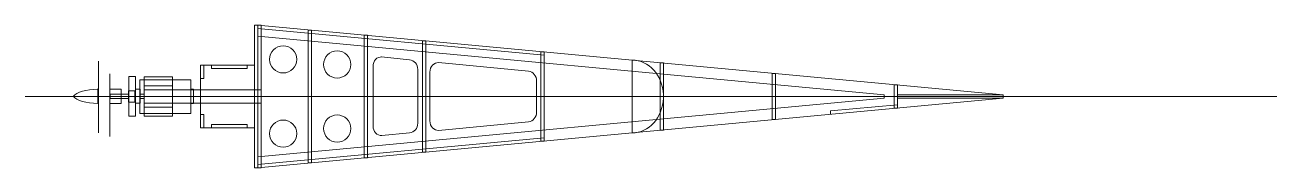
# Model space of a CAD drawing. Extents: x -25.3 to 31.6, y -27.3 to 39.1.
# Drawn here: x -21.09 to 13.9, y -27.28 to -23.28 of the extents above; entities that cross this region are included whole.
import ezdxf

# ---------------------------------------------------------------- set-up
doc = ezdxf.new("R2010")
doc.units = 0
doc.header["$MEASUREMENT"] = 0
doc.layers.get('0').update_dxf_attribs({"lineweight": 0})

msp = doc.modelspace()

# ---------------------------------------------------------------- linework, layer by layer
at = {"color": 7, "linetype": 'Continuous', "lineweight": 0}
for p, q in [((6.248, -25.237), (-14.584, -23.284)), ((-6.584, -24.128), (-14.584, -23.378)), ((2.916, -25.237), (-14.584, -23.596)), ((-16.092, -24.409, 0), (-15.884, -24.409, 0)), ((-16.092, -24.409, 0), (-16.092, -24.784, 0)), ((-15.884, -24.503), (-15.884, -24.409)), ((-14.884, -24.409, 0), (-14.677, -24.409, 0)), ((-14.884, -24.409), (-14.884, -24.503)), ((-14.677, -24.409, 0), (-14.677, -26.159, 0)), ((-11.364, -24.439), (-11.364, -26.114)), ((-10.345, -24.255), (-11.13, -24.176)), ((-9.533, -24.336), (-7.021, -24.577)), ((-4.124, -26.303), (-4.124, -24.264)), ((-16.186, -25.784, 0), (-16.186, -24.784, 0)), ((-16.186, -24.784, 0), (-16.092, -24.784, 0)), ((-14.884, -24.503), (-15.884, -24.503)), ((-10.118, -24.526), (-10.118, -26.033)), ((-9.774, -24.599), (-9.774, -25.969)), ((-17.756, -25.093, 0), (-14.492, -25.093, 0)), ((-14.492, -25.093), (-14.49, -25.474)), ((-6.794, -24.848), (-6.794, -25.72)), ((-17.76, -25.474, 0), (-14.49, -25.474, 0)), ((-14.584, -27.284), (6.248, -25.331)), ((-14.584, -26.971), (2.916, -25.331)), ((1.423, -25.689), (3.292, -25.514)), ((2.916, -25.237), (2.916, -25.331)), ((2.916, -25.284), (3.199, -25.284)), ((-16.186, -25.784, 0), (-16.092, -25.784, 0)), ((-16.092, -26.159, 0), (-16.092, -25.784, 0)), ((1.423, -25.689), (1.423, -25.783)), ((-15.884, -26.159, 0), (-16.092, -26.159, 0)), ((-15.884, -26.065), (-14.884, -26.065)), ((-15.884, -26.159), (-15.884, -26.065)), ((-14.884, -26.065), (-14.884, -26.159)), ((-14.677, -26.159, 0), (-14.884, -26.159, 0)), ((-9.533, -26.232), (-7.021, -25.991)), ((-14.584, -27.19), (-6.582, -26.44)), ((-10.345, -26.304), (-11.124, -26.376))]:
    msp.add_line(p, q, dxfattribs=at)
at = {"color": 7, "linetype": 'Continuous', "lineweight": 0, "ltscale": 0.03937}
for p, q in [((-19.036, -26.303), (-19.036, -24.298)), ((-18.719, -24.653), (-18.719, -26.407))]:
    msp.add_line(p, q, dxfattribs=at)
at = {"color": 5, "linetype": 'Continuous', "lineweight": 0}
msp.add_line((-21.092, -25.284), (13.897, -25.284), dxfattribs=at)
at = {"color": 7, "linetype": 'Continuous', "lineweight": 0}
for points in [[(-14.677, -23.284), (-14.584, -23.284), (-14.584, -27.284), (-14.677, -27.284), (-14.677, -23.284)], [(-14.584, -23.284), (-14.49, -23.284), (-14.49, -27.284), (-14.584, -27.284), (-14.584, -23.284)], [(-13.182, -23.424), (-13.088, -23.424), (-13.088, -27.144), (-13.182, -27.144), (-13.182, -23.424)], [(-11.615, -23.571), (-11.522, -23.571), (-11.522, -26.997), (-11.615, -26.997), (-11.615, -23.571)], [(-9.982, -23.724), (-9.888, -23.724), (-9.888, -26.844), (-9.982, -26.844), (-9.982, -23.724)], [(-6.677, -24.034), (-6.584, -24.034), (-6.584, -26.534), (-6.677, -26.534), (-6.677, -24.034)], [(-16.186, -24.409), (-14.677, -24.409), (-14.677, -26.159), (-16.186, -26.159), (-16.186, -24.409)], [(-3.345, -24.346), (-3.251, -24.346), (-3.251, -26.222), (-3.345, -26.222), (-3.345, -24.346)], [(-0.213, -24.64), (-0.119, -24.64), (-0.119, -25.928), (-0.213, -25.928), (-0.213, -24.64)], [(3.199, -24.96), (3.292, -24.96), (3.292, -25.608), (3.199, -25.608), (3.199, -24.96)], [(3.292, -25.237), (6.248, -25.237), (6.248, -25.331), (3.292, -25.331), (3.292, -25.237)]]:
    msp.add_lwpolyline(points, dxfattribs=at)
at = {"color": 7, "linetype": 'Continuous', "lineweight": 0, "ltscale": 0.03937}
for points in [[(-18.004, -24.72), (-18.191, -24.72), (-18.191, -25.832), (-18.004, -25.832), (-18.004, -24.72)], [(-17.759, -24.733), (-16.971, -24.733), (-16.971, -25.836), (-17.759, -25.836), (-17.759, -24.733)], [(-19.036, -25.073), (-19.061, -25.073), (-19.061, -25.484), (-19.036, -25.484), (-19.036, -25.073)], [(-18.403, -25.083), (-18.718, -25.083), (-18.718, -25.477), (-18.403, -25.477), (-18.403, -25.083)], [(-18.021, -25.122), (-18.197, -25.122), (-18.197, -25.444), (-18.021, -25.444), (-18.021, -25.122)], [(-17.878, -25.079), (-18, -25.079), (-18, -25.473), (-17.878, -25.473), (-17.878, -25.079)], [(-17.764, -24.987), (-16.975, -24.987), (-16.975, -25.582), (-17.764, -25.582), (-17.764, -24.987)], [(-18.194, -25.221), (-18.714, -25.221), (-18.714, -25.339), (-18.194, -25.339), (-18.194, -25.221)], [(-17.76, -25.22), (-17.88, -25.22), (-17.88, -25.339), (-17.76, -25.339), (-17.76, -25.22)]]:
    msp.add_lwpolyline(points, dxfattribs=at)
at = {"color": 7, "linetype": 'Continuous', "lineweight": 0, "ltscale": 0.009843}
for points in [[(-17.17, -25.758), (-16.461, -25.758), (-16.461, -24.813), (-17.879, -24.813), (-17.879, -25.758), (-17.17, -25.758)], [(-16.421, -25.482), (-16.381, -25.482), (-16.381, -25.082), (-16.46, -25.082), (-16.46, -25.482), (-16.421, -25.482)], [(-18.011, -25.322), (-18, -25.322), (-18, -25.244), (-18.022, -25.244), (-18.022, -25.322), (-18.011, -25.322)]]:
    msp.add_lwpolyline(points, dxfattribs=at)
at = {"color": 7, "linetype": 'Continuous', "lineweight": 0}
for centre in [(-13.877, -24.245), (-12.366, -24.388), (-12.366, -26.18), (-13.877, -26.322)]:
    msp.add_circle(centre, 0.38, dxfattribs=at)
for centre, major_axis, ratio, start_param, end_param in [((-11.135, -24.439), (0, -0.263), 0.871746, 3.090249, 4.712389), ((-10.372, -24.526), (0, -0.273), 0.934602, 1.570796, 3.032274), ((-9.545, -24.599), (0, -0.263), 0.871746, 3.090249, 4.712389), ((-4.124, -25.278), (0, -1.014), 0.862162, 1.618748, 3.141593), ((-7.049, -24.848), (0, -0.273), 0.934602, 1.570796, 3.032274), ((-4.124, -25.28), (0, -1.024), 0.853862, 0, 1.523343), ((-7.049, -25.72), (0, -0.273), 0.934602, 0.109319, 1.570796), ((-11.135, -26.113), (0, -0.263), 0.871746, 4.712389, 6.334529), ((-10.372, -26.033), (0, -0.273), 0.934602, 0.109319, 1.570796), ((-9.545, -25.969), (0, -0.263), 0.871746, 4.712389, 6.334529)]:
    msp.add_ellipse(centre, major_axis=major_axis, ratio=ratio, start_param=start_param, end_param=end_param, dxfattribs=at)
at = {"color": 7, "linetype": 'Continuous', "lineweight": 0, "ltscale": 0.03937}
for centre, ratio, start_param, end_param in [((-19.064, -25.369), 0.399791, 1.567238, 2.830594), ((-19.064, -25.19), 0.40005, -2.830594, -1.567238)]:
    msp.add_ellipse(centre, major_axis=(0.717, 0), ratio=ratio, start_param=start_param, end_param=end_param, dxfattribs=at)

doc.saveas('drawing.dxf')
